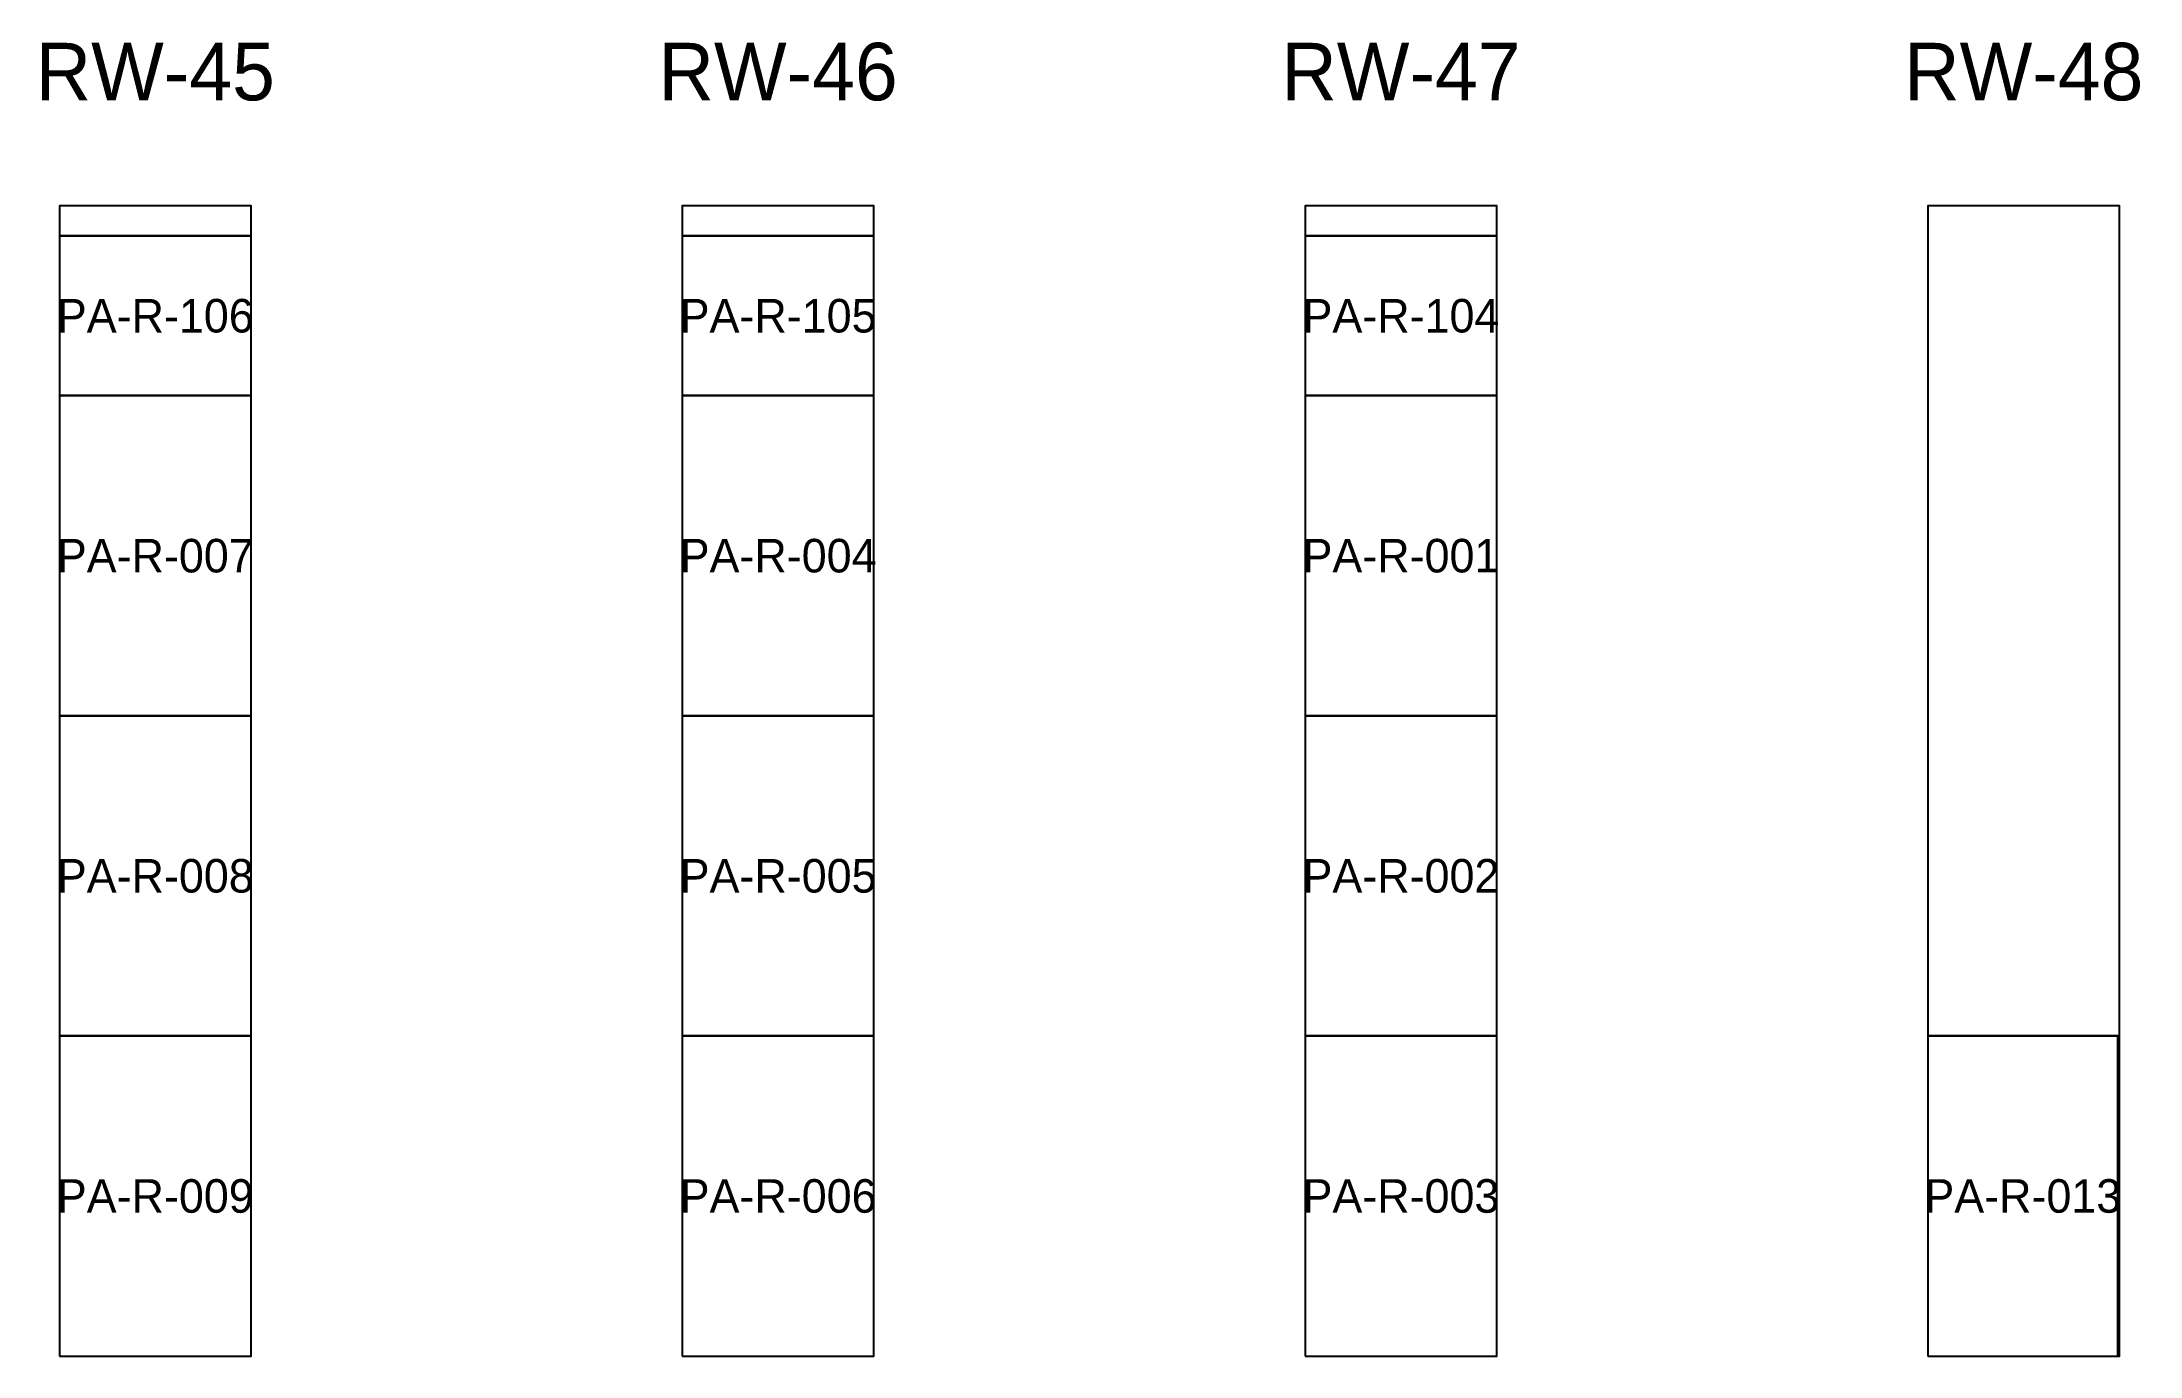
# Model space of a CAD drawing. Header units: metres. Extents: x 271 to 299.5, y -91.2 to -56.5.
# Drawn here: x 272.435 to 274.625, y -91.244 to -89.873 of the extents above; entities that cross this region are included whole.
import ezdxf
from ezdxf.enums import TextEntityAlignment as Align

# ---------------------------------------------------------------- set-up
doc = ezdxf.new("R2010")
doc.units = ezdxf.units.M
for name, color, linetype in [('CORTE-DESPERDICIO', 1, 'Continuous'), ('CORTE-RECORTE', 3, 'Continuous'), ('CORTE-SOBRANTE', 2, 'Continuous'), ('CORTE-TEXTO', 5, 'Continuous'), ('CORTE-TILE', 7, 'Continuous')]:
    doc.layers.add(name, color=color, linetype=linetype)

msp = doc.modelspace()

# ---------------------------------------------------------------- texts
at = {"layer": 'CORTE-TEXTO'}
for s, height, p in [('RW-45', 0.06, (272.5535, -89.9043)), ('RW-46', 0.06, (273.2035, -89.9043)), ('RW-47', 0.06, (273.8535, -89.9043)), ('RW-48', 0.06, (274.5035, -89.9043)), ('PA-R-106', 0.035, (272.5535, -90.159)), ('PA-R-105', 0.035, (273.2035, -90.159)), ('PA-R-104', 0.035, (273.8535, -90.159)), ('PA-R-007', 0.035, (272.5535, -90.4093)), ('PA-R-004', 0.035, (273.2035, -90.4093)), ('PA-R-001', 0.035, (273.8535, -90.4093)), ('PA-R-008', 0.035, (272.5535, -90.7433)), ('PA-R-005', 0.035, (273.2035, -90.7433)), ('PA-R-002', 0.035, (273.8535, -90.7433)), ('PA-R-009', 0.035, (272.5535, -91.0773)), ('PA-R-006', 0.035, (273.2035, -91.0773)), ('PA-R-003', 0.035, (273.8535, -91.0773)), ('PA-R-013', 0.035, (274.5025, -91.0773))]:
    msp.add_text(s, height=height, dxfattribs=at).set_placement(p, align=Align.MIDDLE_CENTER)

# ---------------------------------------------------------------- linework, layer by layer
at = {"layer": 'CORTE-DESPERDICIO'}
for points in [[(272.4535, -90.0758), (272.6535, -90.0758), (272.6535, -90.0443), (272.4535, -90.0443)], [(273.1035, -90.0758), (273.3035, -90.0758), (273.3035, -90.0443), (273.1035, -90.0443)], [(273.7535, -90.0758), (273.9535, -90.0758), (273.9535, -90.0443), (273.7535, -90.0443)]]:
    msp.add_lwpolyline(points, close=True, dxfattribs=at)
at = {"layer": 'CORTE-RECORTE'}
for points in [[(272.4535, -90.2423), (272.6535, -90.2423), (272.6535, -90.0758), (272.4535, -90.0758)], [(273.1035, -90.2423), (273.3035, -90.2423), (273.3035, -90.0758), (273.1035, -90.0758)], [(273.7535, -90.2423), (273.9535, -90.2423), (273.9535, -90.0758), (273.7535, -90.0758)], [(272.4535, -90.5763), (272.6535, -90.5763), (272.6535, -90.2423), (272.4535, -90.2423)], [(273.1035, -90.5763), (273.3035, -90.5763), (273.3035, -90.2423), (273.1035, -90.2423)], [(273.7535, -90.5763), (273.9535, -90.5763), (273.9535, -90.2423), (273.7535, -90.2423)], [(272.4535, -90.9103), (272.6535, -90.9103), (272.6535, -90.5763), (272.4535, -90.5763)], [(273.1035, -90.9103), (273.3035, -90.9103), (273.3035, -90.5763), (273.1035, -90.5763)], [(273.7535, -90.9103), (273.9535, -90.9103), (273.9535, -90.5763), (273.7535, -90.5763)], [(272.4535, -91.2443), (272.6535, -91.2443), (272.6535, -90.9103), (272.4535, -90.9103)], [(273.1035, -91.2443), (273.3035, -91.2443), (273.3035, -90.9103), (273.1035, -90.9103)], [(273.7535, -91.2443), (273.9535, -91.2443), (273.9535, -90.9103), (273.7535, -90.9103)], [(274.4035, -91.2443), (274.6015, -91.2443), (274.6015, -90.9103), (274.4035, -90.9103)]]:
    msp.add_lwpolyline(points, close=True, dxfattribs=at)
at = {"layer": 'CORTE-SOBRANTE'}
msp.add_lwpolyline([(274.4035, -90.9103), (274.6035, -90.9103), (274.6035, -90.0443), (274.4035, -90.0443)], close=True, dxfattribs=at)
at = {"layer": 'CORTE-TILE'}
for points in [[(272.4535, -91.2443), (272.6535, -91.2443), (272.6535, -90.0443), (272.4535, -90.0443)], [(273.1035, -91.2443), (273.3035, -91.2443), (273.3035, -90.0443), (273.1035, -90.0443)], [(273.7535, -91.2443), (273.9535, -91.2443), (273.9535, -90.0443), (273.7535, -90.0443)], [(274.4035, -91.2443), (274.6035, -91.2443), (274.6035, -90.0443), (274.4035, -90.0443)]]:
    msp.add_lwpolyline(points, close=True, dxfattribs=at)

msp.set_redraw_order([(e.dxf.handle, doc.entitydb.next_handle()) for e in msp.query("TEXT MTEXT ATTDEF DIMENSION ARC_DIMENSION")])  # texts and dimensions are drawn at this point

doc.saveas('drawing.dxf')
